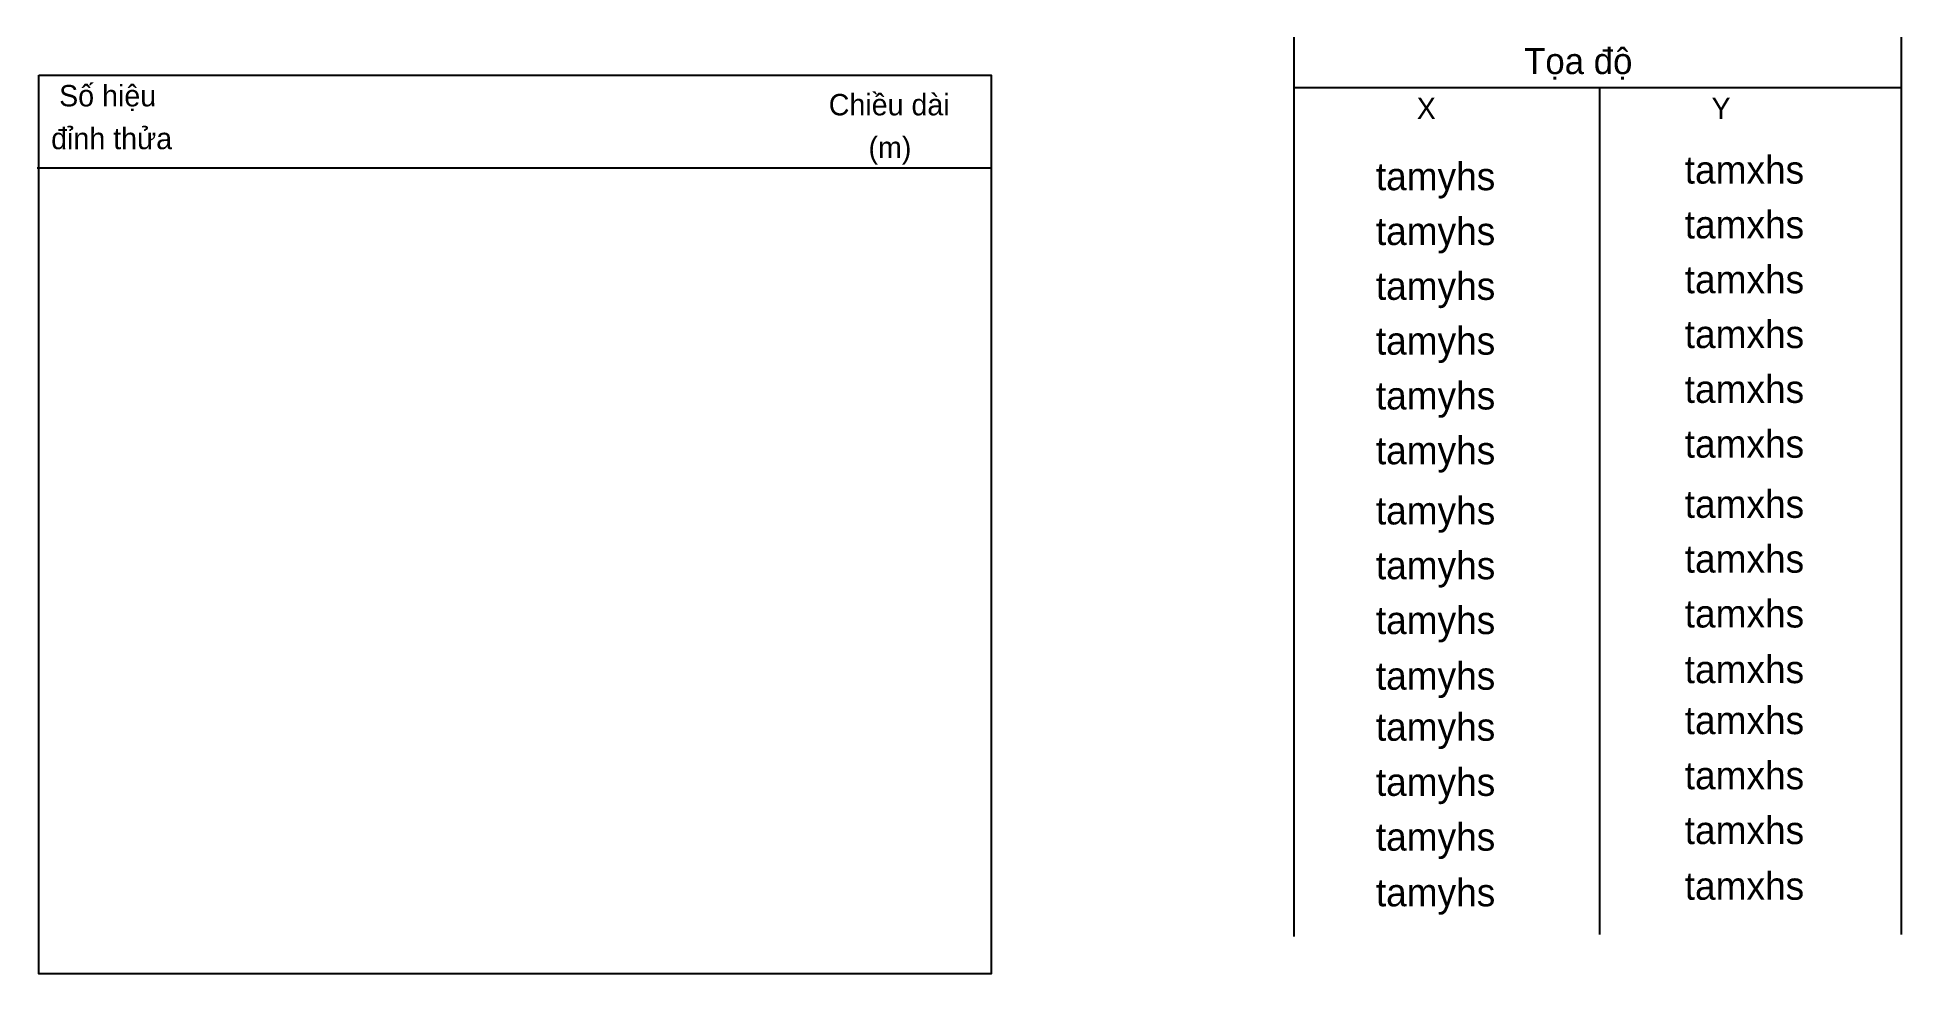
# Model space of a CAD drawing. Extents: x 559917 to 560142, y 2373609 to 2373668.
# Drawn here: x 559917.0826 to 559917.5008, y 2373661.0423 to 2373661.2524 of the extents above; entities that cross this region are included whole.
import ezdxf

# ---------------------------------------------------------------- set-up
doc = ezdxf.new("R2010")
doc.units = 0
doc.layers.add('Level 56', color=7, linetype='Continuous')

msp = doc.modelspace()

# ---------------------------------------------------------------- texts
at = {"layer": 'Level 56'}
for s, height, p in [('Tọa độ', 0.005835, (559917.41614, 2373661.24414)), ('Tọa độ', 0.005835, (559917.41614, 2373661.24414)), (' Số hiệu', 0.0048, (559917.08569, 2373661.23689)), (' Số hiệu', 0.0048, (559917.08569, 2373661.23689)), ('Chiều dài', 0.0048, (559917.26014, 2373661.23488)), ('Chiều dài', 0.0048, (559917.26014, 2373661.23488)), ('X', 0.0048, (559917.39205, 2373661.23403)), ('X', 0.0048, (559917.39205, 2373661.23403)), ('Y', 0.0048, (559917.45818, 2373661.23406)), ('Y', 0.0048, (559917.45818, 2373661.23406)), ('đỉnh thửa', 0.0048, (559917.08569, 2373661.22729)), ('đỉnh thửa', 0.0048, (559917.08569, 2373661.22729)), ('     (m)', 0.0048, (559917.26014, 2373661.22528)), ('     (m)', 0.0048, (559917.26014, 2373661.22528)), ('tamyhs', 0.006216, (559917.38287, 2373661.21808)), ('tamyhs', 0.006216, (559917.38287, 2373661.21808)), ('tamxhs', 0.006216, (559917.45217, 2373661.21956)), ('tamxhs', 0.006216, (559917.45217, 2373661.21956)), ('tamyhs', 0.006216, (559917.38287, 2373661.20578)), ('tamyhs', 0.006216, (559917.38287, 2373661.20578)), ('tamxhs', 0.006216, (559917.45217, 2373661.20726)), ('tamxhs', 0.006216, (559917.45217, 2373661.20726)), ('tamyhs', 0.006216, (559917.38287, 2373661.19348)), ('tamyhs', 0.006216, (559917.38287, 2373661.19348)), ('tamxhs', 0.006216, (559917.45217, 2373661.19496)), ('tamxhs', 0.006216, (559917.45217, 2373661.19496)), ('tamyhs', 0.006216, (559917.38287, 2373661.18118)), ('tamyhs', 0.006216, (559917.38287, 2373661.18118)), ('tamxhs', 0.006216, (559917.45217, 2373661.18266)), ('tamxhs', 0.006216, (559917.45217, 2373661.18266)), ('tamyhs', 0.006216, (559917.38287, 2373661.16888)), ('tamyhs', 0.006216, (559917.38287, 2373661.16888)), ('tamxhs', 0.006216, (559917.45217, 2373661.17036)), ('tamxhs', 0.006216, (559917.45217, 2373661.17036)), ('tamyhs', 0.006216, (559917.38287, 2373661.15658)), ('tamyhs', 0.006216, (559917.38287, 2373661.15658)), ('tamxhs', 0.006216, (559917.45217, 2373661.15806)), ('tamxhs', 0.006216, (559917.45217, 2373661.15806)), ('tamyhs', 0.006216, (559917.38287, 2373661.14308)), ('tamyhs', 0.006216, (559917.38287, 2373661.14308)), ('tamxhs', 0.006216, (559917.45217, 2373661.14456)), ('tamxhs', 0.006216, (559917.45217, 2373661.14456)), ('tamyhs', 0.006216, (559917.38287, 2373661.13078)), ('tamyhs', 0.006216, (559917.38287, 2373661.13078)), ('tamxhs', 0.006216, (559917.45217, 2373661.13226)), ('tamxhs', 0.006216, (559917.45217, 2373661.13226)), ('tamyhs', 0.006216, (559917.38287, 2373661.11848)), ('tamyhs', 0.006216, (559917.38287, 2373661.11848)), ('tamxhs', 0.006216, (559917.45217, 2373661.11996)), ('tamxhs', 0.006216, (559917.45217, 2373661.11996)), ('tamyhs', 0.006216, (559917.38287, 2373661.106)), ('tamyhs', 0.006216, (559917.38287, 2373661.106)), ('tamxhs', 0.006216, (559917.45217, 2373661.10747)), ('tamxhs', 0.006216, (559917.45217, 2373661.10747)), ('tamxhs', 0.006216, (559917.45217, 2373661.09603)), ('tamxhs', 0.006216, (559917.45217, 2373661.09603)), ('tamyhs', 0.006216, (559917.38287, 2373661.09455)), ('tamyhs', 0.006216, (559917.38287, 2373661.09455)), ('tamxhs', 0.006216, (559917.45217, 2373661.08366)), ('tamxhs', 0.006216, (559917.45217, 2373661.08366)), ('tamyhs', 0.006216, (559917.38287, 2373661.08218)), ('tamyhs', 0.006216, (559917.38287, 2373661.08218)), ('tamxhs', 0.006216, (559917.45217, 2373661.07136)), ('tamxhs', 0.006216, (559917.45217, 2373661.07136)), ('tamyhs', 0.006216, (559917.38287, 2373661.06988)), ('tamyhs', 0.006216, (559917.38287, 2373661.06988)), ('tamxhs', 0.006216, (559917.45217, 2373661.05887)), ('tamxhs', 0.006216, (559917.45217, 2373661.05887)), ('tamyhs', 0.006216, (559917.38287, 2373661.05739)), ('tamyhs', 0.006216, (559917.38287, 2373661.05739))]:
    msp.add_text(s, height=height, dxfattribs=at).set_placement(p)

# ---------------------------------------------------------------- linework, layer by layer
at = {"layer": 'Level 56'}
for p, q in [((559917.36452, 2373661.05066), (559917.36452, 2373661.2524)), ((559917.36452, 2373661.05066), (559917.36452, 2373661.2524)), ((559917.50074, 2373661.2524), (559917.50074, 2373661.05107)), ((559917.50074, 2373661.2524), (559917.50074, 2373661.05107)), ((559917.36469, 2373661.24116), (559917.50085, 2373661.24116)), ((559917.36469, 2373661.24116), (559917.50085, 2373661.24116)), ((559917.43315, 2373661.05107), (559917.43315, 2373661.24125)), ((559917.43315, 2373661.05107), (559917.43315, 2373661.24125)), ((559917.08258, 2373661.22309), (559917.29656, 2373661.22309)), ((559917.08258, 2373661.22309), (559917.29656, 2373661.22309))]:
    msp.add_line(p, q, dxfattribs=at)
msp.add_lwpolyline([(559917.08296, 2373661.24393), (559917.29656, 2373661.24393), (559917.29656, 2373661.04227), (559917.08296, 2373661.04227)], close=True, dxfattribs=at)
msp.add_lwpolyline([(559917.08296, 2373661.24393), (559917.29656, 2373661.24393), (559917.29656, 2373661.04227), (559917.08296, 2373661.04227)], close=True, dxfattribs=at)

msp.set_redraw_order([(e.dxf.handle, doc.entitydb.next_handle()) for e in msp.query("TEXT MTEXT ATTDEF DIMENSION ARC_DIMENSION")])  # texts and dimensions are drawn at this point

doc.saveas('drawing.dxf')
